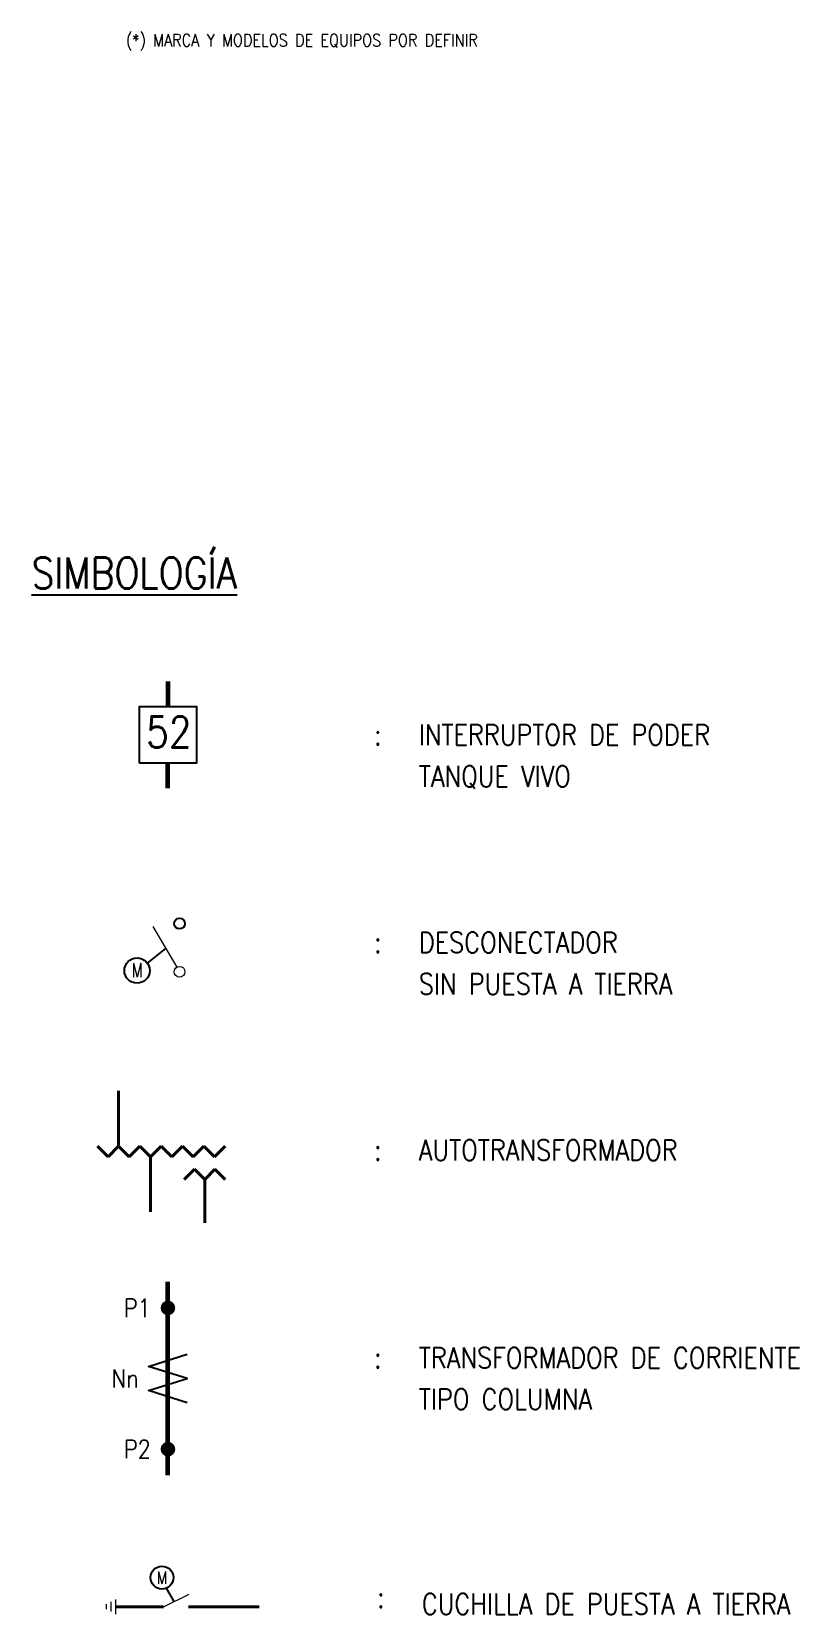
# Model space of a CAD drawing. Header units: millimetres. Extents: x 2767 to 3764, y 1686 to 2392.
# Drawn here: x 3385.2 to 3539.4, y 1800.1 to 2118.1 of the extents above; entities that cross this region are included whole.
import ezdxf
from ezdxf.enums import TextEntityAlignment as Align

# ---------------------------------------------------------------- set-up
doc = ezdxf.new("R2010")
doc.units = ezdxf.units.MM
for name, color, linetype in [('01-Formato_atrib', 9, 'Continuous'), ('4', 7, 'Continuous'), ('CONDUCTOR', 30, 'Continuous'), ('EL-Simbolos', 6, 'Continuous'), ('Símbolos', 1, 'Continuous')]:
    doc.layers.add(name, color=color, linetype=linetype)
for name, color, linetype, lineweight in [('EL-Nivel-220Kv', 30, 'Continuous', 60), ('EL-SLDI-BLOC', 7, 'Continuous', 20), ('EL-SLDI-MAIN', 5, 'Continuous', 40), ('GN-ANNO-TEXT-H2.0', 12, 'Continuous', 25), ('Texto', 9, 'Continuous', 20)]:
    doc.layers.add(name, color=color, linetype=linetype, lineweight=lineweight)
doc.styles.add('ROMANS', font='ROMANS.shx', dxfattribs={"height": 3})
doc.styles.add('TRANSELEC', font='romans.shx', dxfattribs={"width": 0.85})

msp = doc.modelspace()

# ---------------------------------------------------------------- texts
at = {"layer": '01-Formato_atrib', "color": 7, "style": 'TRANSELEC', "width": 0.85}
msp.add_text('%%USIMBOLOGÍA', height=6.2585, dxfattribs=at).set_placement((3385.22, 2006.17))
at = {"layer": '4', "color": 7, "insert": (3408.22, 1980.49), "char_height": 6.259, "attachment_point": 1, "style": 'TRANSELEC'}
msp.add_mtext_dynamic_manual_height_columns('52', width=9.0054, gutter_width=103.35, heights=[0], dxfattribs=at)
at = {"layer": 'GN-ANNO-TEXT-H2.0', "insert": (3404.16, 2117.59), "char_height": 2.5, "attachment_point": 1, "style": 'TRANSELEC'}
msp.add_mtext_dynamic_manual_height_columns('\\pxt4;(*) MARCA Y MODELOS DE EQUIPOS POR DEFINIR', width=108.9472, gutter_width=12.5, heights=[0], dxfattribs=at)
at = {"layer": 'Texto', "color": 7, "width": 0.85}
for s, height, style, p in [('INTERRUPTOR DE PODER', 4.1724, 'TRANSELEC', (3462.99, 1976.78)), (':', 4.17, 'TRANSELEC', (3454.02, 1976.78)), ('TANQUE VIVO', 4.1724, 'TRANSELEC', (3462.99, 1968.44)), ('DESCONECTADOR', 4.1724, 'TRANSELEC', (3462.99, 1935.06)), (':', 4.17, 'TRANSELEC', (3454.02, 1935.06)), ('SIN PUESTA A TIERRA', 4.1724, 'TRANSELEC', (3462.99, 1926.71)), ('AUTOTRANSFORMADOR', 4.1724, 'TRANSELEC', (3462.99, 1893.33)), (':', 4.17, 'TRANSELEC', (3454.02, 1893.33)), ('P1', 3.651, 'ROMANS', (3403.73, 1861.62)), (':', 4.17, 'TRANSELEC', (3454.02, 1851.61)), ('TRANSFORMADOR DE CORRIENTE', 4.1724, 'TRANSELEC', (3462.99, 1851.61)), ('TIPO COLUMNA', 4.1724, 'TRANSELEC', (3462.99, 1843.27)), ('P2', 3.651, 'ROMANS', (3403.73, 1833.25)), (':', 4.17, 'TRANSELEC', (3454.59, 1803.45)), ('CUCHILLA DE PUESTA A TIERRA', 4.1724, 'TRANSELEC', (3463.61, 1802.14))]:
    msp.add_text(s, height=height, dxfattribs=dict(at, style=style)).set_placement(p, align=Align.MIDDLE_LEFT)
at = {"layer": 'Texto', "color": 7, "style": 'ROMANS', "width": 0.85}
msp.add_text('Nn', height=3.651, dxfattribs=at).set_placement((3404.01, 1845.63), align=Align.CENTER)

# ---------------------------------------------------------------- blocks, each defined once
blk = doc.blocks.new('DESCspaT')
at = {"layer": 'EL-SLDI-BLOC', "color": 7}
blk.add_line((1022836.07, 1048508.38), (1022844.83, 1048493.69), dxfattribs=at)
blk.add_circle((1022845.79, 1048491.97), 1.97, dxfattribs=at)
at = {"layer": 'Símbolos', "color": 7}
blk.add_line((1022834.11, 1048495.05), (1022840.83, 1048500.4), dxfattribs=at)
for centre, radius in [((1022845.79, 1048509.49), 1.97), ((1022830.36, 1048492.41), 4.59)]:
    blk.add_circle(centre, radius, dxfattribs=at)
at = {"layer": 'GN-ANNO-TEXT-H2.0', "color": 7, "style": 'ROMANS', "width": 0.8}
blk.add_text('M', height=5.01, dxfattribs=at).set_placement((1022830.4, 1048492.59), align=Align.MIDDLE)
blk = doc.blocks.new('DIAG-27')
blk.add_lwpolyline([(3.2, 1), (-3.2, -1), (3.2, -3), (-3.2, -5), (3.2, -7)])
blk = doc.blocks.new('descPaT')
at = {"layer": 'EL-SLDI-BLOC'}
for p, q in [((1023130.46, 1046734.38), (1023130.46, 1046740.27)), ((1023149.54, 1046737.32), (1023159.87, 1046742.38)), ((1023126.75, 1046736.29), (1023126.75, 1046738.36)), ((1023128.6, 1046735.34), (1023128.6, 1046739.31))]:
    blk.add_line(p, q, dxfattribs=at)
at = {"layer": 'EL-SLDI-BLOC', "color": 7, "lineweight": 25}
blk.add_line((1023153.86, 1046739.44), (1023150.85, 1046744.83), dxfattribs=at)
blk.add_circle((1023148.98, 1046749.02), 4.59, dxfattribs=at)
at = {"layer": 'EL-SLDI-MAIN'}
for p, q in [((1023149.54, 1046737.32), (1023130.46, 1046737.32)), ((1023187.98, 1046737.32), (1023159.67, 1046737.32))]:
    blk.add_line(p, q, dxfattribs=at)
at = {"layer": 'EL-SLDI-BLOC', "color": 7, "style": 'ROMANS', "width": 0.8}
blk.add_text('M', height=5.01, dxfattribs=at).set_placement((1023148.98, 1046749.02), align=Align.MIDDLE)

# ---------------------------------------------------------------- hatches: boundary and pattern name
at = {"layer": 'CONDUCTOR'}
h = msp.add_hatch(color=7, dxfattribs=at)
h.dxf.hatch_style = 1
edge = h.paths.add_edge_path()
edge.add_arc((3412.6, 1861.62), 1.47, 0, 360)
h = msp.add_hatch(color=7, dxfattribs=at)
h.dxf.hatch_style = 1
edge = h.paths.add_edge_path()
edge.add_arc((3412.6, 1833.25), 1.47, 0, 360, ccw=False)

# ---------------------------------------------------------------- linework, layer by layer
for p, q in [((3402.14, 1801.59), (3411.68, 1801.59)), ((3416.74, 1801.59), (3430.9, 1801.59))]:
    msp.add_line(p, q)
at = {"layer": '4', "color": 7, "lineweight": 40}
for p, q in [((3402.7, 1894.11), (3402.7, 1905.26)), ((3398.42, 1894.11), (3400.56, 1891.97)), ((3400.56, 1891.97), (3402.7, 1894.11)), ((3402.7, 1894.11), (3404.83, 1891.97)), ((3404.83, 1891.97), (3406.97, 1894.1)), ((3406.97, 1894.1), (3409.11, 1891.97)), ((3409.11, 1891.97), (3411.25, 1894.11)), ((3411.25, 1894.11), (3413.39, 1891.97)), ((3413.39, 1891.97), (3415.53, 1894.11)), ((3415.53, 1894.11), (3417.67, 1891.97)), ((3417.67, 1891.97), (3419.81, 1894.11)), ((3419.81, 1894.11), (3421.95, 1891.97)), ((3421.95, 1891.97), (3424.09, 1894.11)), ((3409.11, 1891.97), (3409.11, 1880.96)), ((3415.88, 1887.46), (3417.94, 1889.51)), ((3417.94, 1889.51), (3419.99, 1887.46)), ((3419.99, 1887.46), (3422.04, 1889.51)), ((3422.04, 1889.51), (3424.09, 1887.46)), ((3419.99, 1887.46), (3419.99, 1878.7))]:
    msp.add_line(p, q, dxfattribs=at)
at = {"layer": 'EL-Nivel-220Kv', "color": 7}
for p, q in [((3412.61, 1987.5), (3412.61, 1982.48)), ((3412.61, 1966.07), (3412.61, 1971.09)), ((3412.61, 1828), (3412.61, 1866.87))]:
    msp.add_line(p, q, dxfattribs=at)
at = {"layer": 'EL-Simbolos', "color": 7}
msp.add_lwpolyline([(3406.92, 1971.09), (3406.92, 1982.48), (3412.62, 1982.48), (3418.31, 1982.48), (3418.31, 1971.09)], close=True, dxfattribs=at)

# ---------------------------------------------------------------- block references
at = {"layer": 'EL-SLDI-BLOC', "color": 7, "xscale": 0.5534358805311972, "yscale": 0.5534358805311972, "zscale": 0.5534358805311972}
msp.add_blockref('DESCspaT', (-562664.63, -578343.92), dxfattribs=at)
at = {"layer": 'EL-SLDI-BLOC', "color": 1, "xscale": 0.5, "yscale": 0.5, "zscale": 0.5}
msp.add_blockref('descPaT', (-508163.09, -521567.07), dxfattribs=at)
at = {"layer": 'Símbolos', "color": 7, "xscale": -1.21644902334798, "yscale": 1.21644902334798, "zscale": 1.21644902334798, "rotation": 180}
msp.add_blockref('DIAG-27', (3412.6, 1843.79), dxfattribs=at)

msp.set_redraw_order([(e.dxf.handle, doc.entitydb.next_handle()) for e in msp.query("TEXT MTEXT ATTDEF DIMENSION ARC_DIMENSION")])  # texts and dimensions are drawn at this point

doc.saveas('drawing.dxf')
